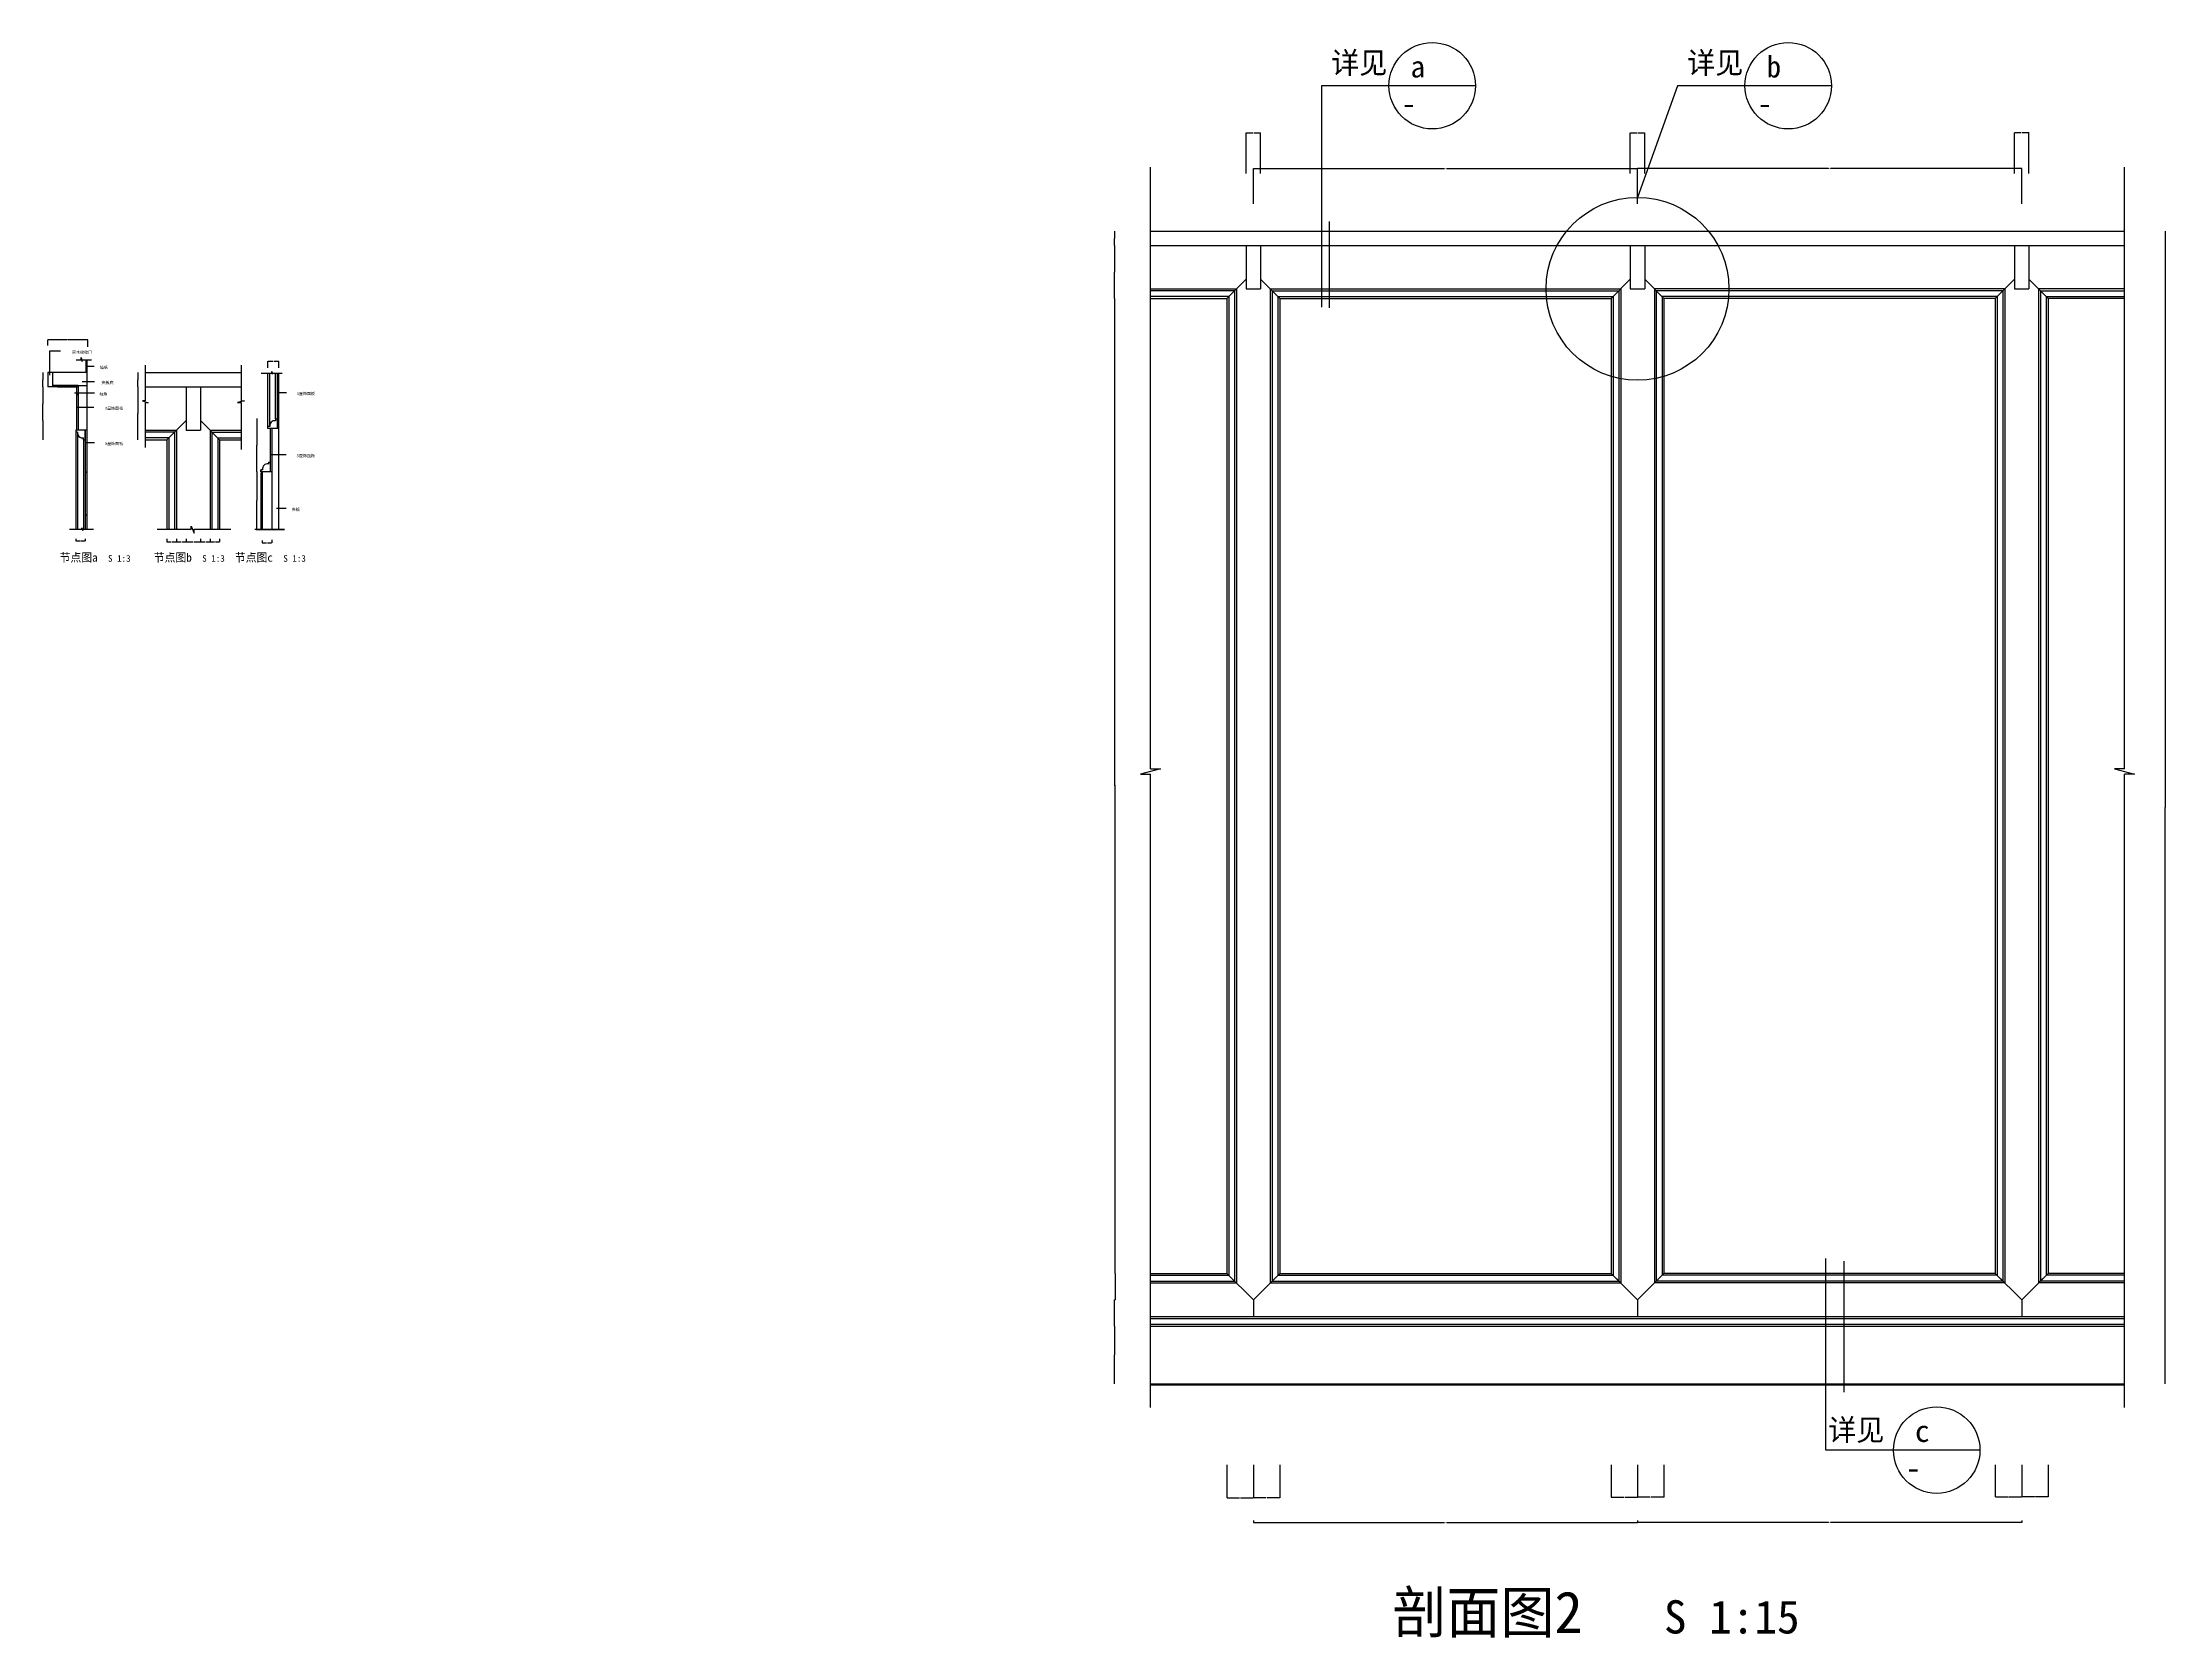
# Model space of a CAD drawing. Header units: metres. Extents: x 53265 to 57686, y 6208 to 9529.
import ezdxf

# ---------------------------------------------------------------- set-up
doc = ezdxf.new("R2010")
doc.units = ezdxf.units.M
for name, color, linetype in [('1虚线', 150, 'Continuous'), ('20', 1, 'Continuous'), ('7标住', 1, 'Continuous'), ('8文字', 7, 'Continuous')]:
    doc.layers.add(name, color=color, linetype=linetype)
doc.dimstyles.get("Standard").update_dxf_attribs({"dimtxt": 2.5, "dimasz": 2.5, "dimexe": 1.25, "dimexo": 0.625, "dimtad": 1, "dimcen": 2.5, "dimazin": 3, "dimtfac": 1, "dimtmove": 0, "dimatfit": 3})

# ---------------------------------------------------------------- blocks, each defined once
blk = doc.blocks.new('_CLOSEDFILLED')
at = {"color": 0, "linetype": 'BYBLOCK'}
blk.add_solid([(-1, 0), (0, 0), (-1, 0)], dxfattribs=at)
blk = doc.blocks.new('*D1')
for p, q in [((53524.09, 8495.21), (53524.09, 8489.06)), ((53524.34, 8489.06), (53533.09, 8489.06)), ((53535.09, 8489.06), (53543.84, 8489.06)), ((53544.09, 8495.21), (53544.09, 8489.06))]:
    blk.add_line(p, q)
at = {"layer": 'Defpoints'}
for p in [(53524.09, 8495.21), (53524.09, 8489.06), (53544.09, 8495.21)]:
    blk.add_point(p, dxfattribs=at)
at = {"layer": '7标住', "xscale": 0.25, "yscale": 0.25, "rotation": 180}
blk.add_blockref('_CLOSEDFILLED', (53524.09, 8489.06), dxfattribs=at)
at = {"layer": '7标住', "xscale": 0.25, "yscale": 0.25}
blk.add_blockref('_CLOSEDFILLED', (53544.09, 8489.06), dxfattribs=at)
at = {"layer": '7标住', "insert": (53534.09, 8489.06), "char_height": 1, "attachment_point": 5}
blk.add_mtext('20', dxfattribs=at)
blk = doc.blocks.new('*D2')
for p, q in [((53544.09, 8495.21), (53544.09, 8489.06)), ((53544.34, 8489.06), (53553.09, 8489.06)), ((53555.09, 8489.06), (53563.84, 8489.06)), ((53564.09, 8495.21), (53564.09, 8489.06))]:
    blk.add_line(p, q)
at = {"layer": 'Defpoints'}
for p in [(53544.09, 8495.21), (53544.09, 8489.06), (53564.09, 8495.21)]:
    blk.add_point(p, dxfattribs=at)
at = {"layer": '7标住', "xscale": 0.25, "yscale": 0.25, "rotation": 180}
blk.add_blockref('_CLOSEDFILLED', (53544.09, 8489.06), dxfattribs=at)
at = {"layer": '7标住', "xscale": 0.25, "yscale": 0.25}
blk.add_blockref('_CLOSEDFILLED', (53564.09, 8489.06), dxfattribs=at)
at = {"layer": '7标住', "insert": (53554.09, 8489.06), "char_height": 1, "attachment_point": 5}
blk.add_mtext('20', dxfattribs=at)
blk = doc.blocks.new('*D3')
for p, q in [((53564.09, 8495.21), (53564.09, 8489.06)), ((53564.34, 8489.06), (53578.09, 8489.06)), ((53580.09, 8489.06), (53593.84, 8489.06)), ((53594.09, 8495.21), (53594.09, 8489.06))]:
    blk.add_line(p, q)
at = {"layer": 'Defpoints'}
for p in [(53564.09, 8495.21), (53564.09, 8489.06), (53594.09, 8495.21)]:
    blk.add_point(p, dxfattribs=at)
at = {"layer": '7标住', "xscale": 0.25, "yscale": 0.25, "rotation": 180}
blk.add_blockref('_CLOSEDFILLED', (53564.09, 8489.06), dxfattribs=at)
at = {"layer": '7标住', "xscale": 0.25, "yscale": 0.25}
blk.add_blockref('_CLOSEDFILLED', (53594.09, 8489.06), dxfattribs=at)
at = {"layer": '7标住', "insert": (53579.09, 8489.06), "char_height": 1, "attachment_point": 5}
blk.add_mtext('30', dxfattribs=at)
blk = doc.blocks.new('*D4')
for p, q in [((53594.09, 8495.21), (53594.09, 8489.06)), ((53594.34, 8489.06), (53603.09, 8489.06)), ((53605.09, 8489.06), (53613.84, 8489.06)), ((53614.09, 8495.21), (53614.09, 8489.06))]:
    blk.add_line(p, q)
at = {"layer": 'Defpoints'}
for p in [(53594.09, 8495.21), (53594.09, 8489.06), (53614.09, 8495.21)]:
    blk.add_point(p, dxfattribs=at)
at = {"layer": '7标住', "xscale": 0.25, "yscale": 0.25, "rotation": 180}
blk.add_blockref('_CLOSEDFILLED', (53594.09, 8489.06), dxfattribs=at)
at = {"layer": '7标住', "xscale": 0.25, "yscale": 0.25}
blk.add_blockref('_CLOSEDFILLED', (53614.09, 8489.06), dxfattribs=at)
at = {"layer": '7标住', "insert": (53604.09, 8489.06), "char_height": 1, "attachment_point": 5}
blk.add_mtext('20', dxfattribs=at)
blk = doc.blocks.new('*D5')
for p, q in [((53614.09, 8495.21), (53614.09, 8489.06)), ((53614.34, 8489.06), (53623.09, 8489.06)), ((53625.09, 8489.06), (53633.84, 8489.06)), ((53634.09, 8495.21), (53634.09, 8489.06))]:
    blk.add_line(p, q)
at = {"layer": 'Defpoints'}
for p in [(53614.09, 8495.21), (53614.09, 8489.06), (53634.09, 8495.21)]:
    blk.add_point(p, dxfattribs=at)
at = {"layer": '7标住', "xscale": 0.25, "yscale": 0.25, "rotation": 180}
blk.add_blockref('_CLOSEDFILLED', (53614.09, 8489.06), dxfattribs=at)
at = {"layer": '7标住', "xscale": 0.25, "yscale": 0.25}
blk.add_blockref('_CLOSEDFILLED', (53634.09, 8489.06), dxfattribs=at)
at = {"layer": '7标住', "insert": (53624.09, 8489.06), "char_height": 1, "attachment_point": 5}
blk.add_mtext('20', dxfattribs=at)
blk = doc.blocks.new('*D6')
for p, q in [((53463.39, 8811.57), (53463.39, 8756.57)), ((53463.14, 8756.57), (53462.89, 8756.57)), ((53463.39, 8701.57), (53463.39, 8756.57)), ((53463.39, 8756.57), (53463.39, 8756.57)), ((53463.64, 8756.57), (53463.89, 8756.57))]:
    blk.add_line(p, q)
at = {"layer": 'Defpoints'}
for p in [(53463.39, 8811.57), (53463.39, 8756.57), (53463.39, 8701.57)]:
    blk.add_point(p, dxfattribs=at)
at = {"layer": '7标住', "xscale": 0.25, "yscale": 0.25}
blk.add_blockref('_CLOSEDFILLED', (53463.39, 8756.57), dxfattribs=at)
at = {"layer": '7标住', "xscale": 0.25, "yscale": 0.25, "rotation": 180}
blk.add_blockref('_CLOSEDFILLED', (53463.39, 8756.57), dxfattribs=at)
at = {"layer": '7标住', "insert": (53463.39, 8757.695), "char_height": 1, "attachment_point": 5}
blk.add_mtext('110', dxfattribs=at)
blk = doc.blocks.new('*D7')
for p, q in [((53463.14, 8826.57), (53462.89, 8826.57)), ((53463.39, 8841.57), (53463.39, 8826.57)), ((53463.39, 8811.57), (53463.39, 8826.57)), ((53463.39, 8826.57), (53463.39, 8826.57)), ((53463.64, 8826.57), (53463.89, 8826.57))]:
    blk.add_line(p, q)
at = {"layer": 'Defpoints'}
for p in [(53463.39, 8841.57), (53463.39, 8826.57), (53463.39, 8811.57)]:
    blk.add_point(p, dxfattribs=at)
at = {"layer": '7标住', "xscale": 0.25, "yscale": 0.25}
blk.add_blockref('_CLOSEDFILLED', (53463.39, 8826.57), dxfattribs=at)
at = {"layer": '7标住', "xscale": 0.25, "yscale": 0.25, "rotation": 180}
blk.add_blockref('_CLOSEDFILLED', (53463.39, 8826.57), dxfattribs=at)
at = {"layer": '7标住', "insert": (53463.39, 8827.695), "char_height": 1, "attachment_point": 5}
blk.add_mtext('30', dxfattribs=at)
blk = doc.blocks.new('*D8')
for p, q in [((53316.83, 8910.07), (53276.08, 8910.07)), ((53276.33, 8898.13), (53276.33, 8910.07)), ((53359.58, 8910.07), (53318.83, 8910.07)), ((53359.33, 8895.47), (53359.33, 8910.07))]:
    blk.add_line(p, q)
at = {"layer": 'Defpoints'}
for p in [(53276.33, 8898.13), (53359.33, 8910.07), (53359.33, 8895.47)]:
    blk.add_point(p, dxfattribs=at)
at = {"layer": '7标住', "xscale": 0.25, "yscale": 0.25}
blk.add_blockref('_CLOSEDFILLED', (53276.33, 8910.07), dxfattribs=at)
at = {"layer": '7标住', "xscale": 0.25, "yscale": 0.25, "rotation": 180}
blk.add_blockref('_CLOSEDFILLED', (53359.33, 8910.07), dxfattribs=at)
at = {"layer": '7标住', "insert": (53317.83, 8910.07), "char_height": 1, "attachment_point": 5}
blk.add_mtext('83', dxfattribs=at)
blk = doc.blocks.new('*D9')
for p, q in [((57685.61, 9135.91), (57685.61, 7935.91)), ((57685.36, 7935.91), (57685.11, 7935.91)), ((57685.61, 6735.91), (57685.61, 7935.91)), ((57685.61, 7935.91), (57685.61, 7935.91)), ((57685.86, 7935.91), (57686.11, 7935.91))]:
    blk.add_line(p, q)
at = {"layer": 'Defpoints'}
for p in [(57685.61, 9135.91), (57685.61, 7935.91), (57685.61, 6735.91)]:
    blk.add_point(p, dxfattribs=at)
at = {"layer": '7标住', "xscale": 0.25, "yscale": 0.25}
blk.add_blockref('_CLOSEDFILLED', (57685.61, 7935.91), dxfattribs=at)
at = {"layer": '7标住', "xscale": 0.25, "yscale": 0.25, "rotation": 180}
blk.add_blockref('_CLOSEDFILLED', (57685.61, 7935.91), dxfattribs=at)
at = {"layer": '7标住', "insert": (57685.61, 7937.035), "char_height": 1, "attachment_point": 5}
blk.add_mtext('0', dxfattribs=at)
blk = doc.blocks.new('*D10')
for p, q in [((55497.47, 6855.91), (55497.47, 6795.91)), ((55497.22, 6795.91), (55496.97, 6795.91)), ((55497.47, 6735.91), (55497.47, 6795.91)), ((55497.47, 6795.91), (55497.47, 6795.91)), ((55497.72, 6795.91), (55497.97, 6795.91))]:
    blk.add_line(p, q)
at = {"layer": 'Defpoints'}
for p in [(55497.47, 6855.91), (55497.47, 6795.91), (55497.47, 6735.91)]:
    blk.add_point(p, dxfattribs=at)
at = {"layer": '7标住', "xscale": 0.25, "yscale": 0.25}
blk.add_blockref('_CLOSEDFILLED', (55497.47, 6795.91), dxfattribs=at)
at = {"layer": '7标住', "xscale": 0.25, "yscale": 0.25, "rotation": 180}
blk.add_blockref('_CLOSEDFILLED', (55497.47, 6795.91), dxfattribs=at)
at = {"layer": '7标住', "insert": (55497.47, 6797.035), "char_height": 1, "attachment_point": 5}
blk.add_mtext('0', dxfattribs=at)
blk = doc.blocks.new('*D11')
for p, q in [((55498.98, 6965.91), (55498.98, 6910.91)), ((55497.47, 6855.91), (55497.47, 6910.91)), ((55497.72, 6910.91), (55498.73, 6910.91))]:
    blk.add_line(p, q)
at = {"layer": 'Defpoints'}
for p in [(55498.98, 6965.91), (55497.47, 6910.91), (55497.47, 6855.91)]:
    blk.add_point(p, dxfattribs=at)
at = {"layer": '7标住', "xscale": 0.25, "yscale": 0.25, "rotation": 180}
blk.add_blockref('_CLOSEDFILLED', (55497.47, 6910.91), dxfattribs=at)
at = {"layer": '7标住', "xscale": 0.25, "yscale": 0.25}
blk.add_blockref('_CLOSEDFILLED', (55498.98, 6910.91), dxfattribs=at)
at = {"layer": '7标住', "insert": (55498.225, 6912.035), "char_height": 1, "attachment_point": 5}
blk.add_mtext('110', dxfattribs=at)
blk = doc.blocks.new('*D12')
for p, q in [((55497.47, 8995.91), (55497.47, 7980.91)), ((55499.23, 7980.91), (55497.22, 7980.91)), ((55498.98, 6965.91), (55498.98, 7980.91))]:
    blk.add_line(p, q)
at = {"layer": 'Defpoints'}
for p in [(55497.47, 8995.91), (55498.98, 7980.91), (55498.98, 6965.91)]:
    blk.add_point(p, dxfattribs=at)
at = {"layer": '7标住', "xscale": 0.25, "yscale": 0.25}
blk.add_blockref('_CLOSEDFILLED', (55497.47, 7980.91), dxfattribs=at)
at = {"layer": '7标住', "xscale": 0.25, "yscale": 0.25, "rotation": 180}
blk.add_blockref('_CLOSEDFILLED', (55498.98, 7980.91), dxfattribs=at)
at = {"layer": '7标住', "insert": (55498.225, 7979.785), "char_height": 1, "attachment_point": 5}
blk.add_mtext('1,51', dxfattribs=at)
blk = doc.blocks.new('*D13')
for p, q in [((55497.47, 9105.91), (55497.47, 9050.91)), ((55497.22, 9050.91), (55496.97, 9050.91)), ((55497.47, 8995.91), (55497.47, 9050.91)), ((55497.47, 9050.91), (55497.47, 9050.91)), ((55497.72, 9050.91), (55497.97, 9050.91))]:
    blk.add_line(p, q)
at = {"layer": 'Defpoints'}
for p in [(55497.47, 9105.91), (55497.47, 9050.91), (55497.47, 8995.91)]:
    blk.add_point(p, dxfattribs=at)
at = {"layer": '7标住', "xscale": 0.25, "yscale": 0.25}
blk.add_blockref('_CLOSEDFILLED', (55497.47, 9050.91), dxfattribs=at)
at = {"layer": '7标住', "xscale": 0.25, "yscale": 0.25, "rotation": 180}
blk.add_blockref('_CLOSEDFILLED', (55497.47, 9050.91), dxfattribs=at)
at = {"layer": '7标住', "insert": (55497.47, 9052.035), "char_height": 1, "attachment_point": 5}
blk.add_mtext('0', dxfattribs=at)
blk = doc.blocks.new('*D14')
for p, q in [((55497.22, 9120.91), (55496.97, 9120.91)), ((55497.47, 9135.91), (55497.47, 9120.91)), ((55497.47, 9105.91), (55497.47, 9120.91)), ((55497.47, 9120.91), (55497.47, 9120.91)), ((55497.72, 9120.91), (55497.97, 9120.91))]:
    blk.add_line(p, q)
at = {"layer": 'Defpoints'}
for p in [(55497.47, 9135.91), (55497.47, 9120.91), (55497.47, 9105.91)]:
    blk.add_point(p, dxfattribs=at)
at = {"layer": '7标住', "xscale": 0.25, "yscale": 0.25}
blk.add_blockref('_CLOSEDFILLED', (55497.47, 9120.91), dxfattribs=at)
at = {"layer": '7标住', "xscale": 0.25, "yscale": 0.25, "rotation": 180}
blk.add_blockref('_CLOSEDFILLED', (55497.47, 9120.91), dxfattribs=at)
at = {"layer": '7标住', "insert": (55497.47, 9122.035), "char_height": 1, "attachment_point": 5}
blk.add_mtext('0', dxfattribs=at)
blk = doc.blocks.new('*D15')
for p, q in [((56984.61, 9266.32), (56586.36, 9266.32)), ((56586.61, 9192.81), (56586.61, 9266.32)), ((57386.86, 9266.32), (56988.61, 9266.32)), ((57386.61, 9192.81), (57386.61, 9266.32))]:
    blk.add_line(p, q)
at = {"layer": 'Defpoints'}
for p in [(57386.61, 9266.32), (56586.61, 9192.81), (57386.61, 9192.81)]:
    blk.add_point(p, dxfattribs=at)
at = {"layer": '7标住', "xscale": 0.25, "yscale": 0.25}
blk.add_blockref('_CLOSEDFILLED', (56586.61, 9266.32), dxfattribs=at)
at = {"layer": '7标住', "xscale": 0.25, "yscale": 0.25, "rotation": 180}
blk.add_blockref('_CLOSEDFILLED', (57386.61, 9266.32), dxfattribs=at)
at = {"layer": '7标住', "insert": (56986.61, 9266.32), "char_height": 1, "attachment_point": 5}
blk.add_mtext('现场尺寸', dxfattribs=at)
blk = doc.blocks.new('*D16')
for p, q in [((53334.33, 8495.21), (53334.33, 8491.39)), ((53334.58, 8491.39), (53343.33, 8491.39)), ((53345.33, 8491.39), (53354.08, 8491.39)), ((53354.33, 8495.21), (53354.33, 8491.39))]:
    blk.add_line(p, q)
at = {"layer": 'Defpoints'}
for p in [(53334.33, 8495.21), (53334.33, 8491.39), (53354.33, 8495.21)]:
    blk.add_point(p, dxfattribs=at)
at = {"layer": '7标住', "xscale": 0.25, "yscale": 0.25, "rotation": 180}
blk.add_blockref('_CLOSEDFILLED', (53334.33, 8491.39), dxfattribs=at)
at = {"layer": '7标住', "xscale": 0.25, "yscale": 0.25}
blk.add_blockref('_CLOSEDFILLED', (53354.33, 8491.39), dxfattribs=at)
at = {"layer": '7标住', "insert": (53344.33, 8491.39), "char_height": 1, "attachment_point": 5}
blk.add_mtext('20', dxfattribs=at)
blk = doc.blocks.new('*D17')
for p, q in [((53265.82, 8826.57), (53265.57, 8826.57)), ((53266.07, 8841.57), (53266.07, 8826.57)), ((53266.07, 8811.57), (53266.07, 8826.57)), ((53266.07, 8826.57), (53266.07, 8826.57)), ((53266.32, 8826.57), (53266.57, 8826.57))]:
    blk.add_line(p, q)
at = {"layer": 'Defpoints'}
for p in [(53266.07, 8841.57), (53266.07, 8826.57), (53266.07, 8811.57)]:
    blk.add_point(p, dxfattribs=at)
at = {"layer": '7标住', "xscale": 0.25, "yscale": 0.25}
blk.add_blockref('_CLOSEDFILLED', (53266.07, 8826.57), dxfattribs=at)
at = {"layer": '7标住', "xscale": 0.25, "yscale": 0.25, "rotation": 180}
blk.add_blockref('_CLOSEDFILLED', (53266.07, 8826.57), dxfattribs=at)
at = {"layer": '7标住', "insert": (53266.07, 8827.695), "char_height": 1, "attachment_point": 5}
blk.add_mtext('30', dxfattribs=at)
blk = doc.blocks.new('*D18')
for p, q in [((53266.07, 8811.57), (53266.07, 8776.53)), ((53265.41, 8776.53), (53265.16, 8776.53)), ((53265.66, 8741.48), (53265.66, 8776.53)), ((53266.07, 8776.53), (53265.66, 8776.53)), ((53266.32, 8776.53), (53266.57, 8776.53))]:
    blk.add_line(p, q)
at = {"layer": 'Defpoints'}
for p in [(53266.07, 8811.57), (53266.07, 8776.53), (53265.66, 8741.48)]:
    blk.add_point(p, dxfattribs=at)
at = {"layer": '7标住', "xscale": 0.25, "yscale": 0.25, "rotation": 180}
blk.add_blockref('_CLOSEDFILLED', (53265.66, 8776.53), dxfattribs=at)
at = {"layer": '7标住', "xscale": 0.25, "yscale": 0.25}
blk.add_blockref('_CLOSEDFILLED', (53266.07, 8776.53), dxfattribs=at)
at = {"layer": '7标住', "insert": (53265.865, 8775.405), "char_height": 1, "attachment_point": 5}
blk.add_mtext('70', dxfattribs=at)
blk = doc.blocks.new('*D19')
for p, q in [((53265.41, 8711.57), (53265.16, 8711.57)), ((53265.66, 8721.57), (53265.66, 8711.57)), ((53265.66, 8711.57), (53266.34, 8711.57)), ((53266.34, 8701.57), (53266.34, 8711.57)), ((53266.59, 8711.57), (53266.84, 8711.57))]:
    blk.add_line(p, q)
at = {"layer": 'Defpoints'}
for p in [(53265.66, 8721.57), (53265.66, 8711.57), (53266.34, 8701.57)]:
    blk.add_point(p, dxfattribs=at)
at = {"layer": '7标住', "xscale": 0.25, "yscale": 0.25}
blk.add_blockref('_CLOSEDFILLED', (53265.66, 8711.57), dxfattribs=at)
at = {"layer": '7标住', "xscale": 0.25, "yscale": 0.25, "rotation": 180}
blk.add_blockref('_CLOSEDFILLED', (53266.34, 8711.57), dxfattribs=at)
at = {"layer": '7标住', "insert": (53266, 8712.695), "char_height": 1, "attachment_point": 5}
blk.add_mtext('20', dxfattribs=at)
blk = doc.blocks.new('*D20')
for p, q in [((56984.61, 6446.91), (56586.36, 6446.91)), ((56586.61, 6451.43), (56586.61, 6446.91)), ((57386.86, 6446.91), (56988.61, 6446.91)), ((57386.61, 6451.43), (57386.61, 6446.91))]:
    blk.add_line(p, q)
at = {"layer": 'Defpoints'}
for p in [(56586.61, 6451.43), (57386.61, 6451.43), (57386.61, 6446.91)]:
    blk.add_point(p, dxfattribs=at)
at = {"layer": '7标住', "xscale": 0.25, "yscale": 0.25}
blk.add_blockref('_CLOSEDFILLED', (56586.61, 6446.91), dxfattribs=at)
at = {"layer": '7标住', "xscale": 0.25, "yscale": 0.25, "rotation": 180}
blk.add_blockref('_CLOSEDFILLED', (57386.61, 6446.91), dxfattribs=at)
at = {"layer": '7标住', "insert": (56986.61, 6446.91), "char_height": 1, "attachment_point": 5}
blk.add_mtext('现场尺寸', dxfattribs=at)
blk = doc.blocks.new('*D21')
for p, q in [((57386.61, 6567.31), (57386.61, 6500.83)), ((57441.61, 6567.31), (57441.61, 6500.83)), ((57413.11, 6500.83), (57386.36, 6500.83)), ((57441.86, 6500.83), (57415.11, 6500.83))]:
    blk.add_line(p, q)
at = {"layer": 'Defpoints'}
for p in [(57386.61, 6567.31), (57441.61, 6567.31), (57441.61, 6500.83)]:
    blk.add_point(p, dxfattribs=at)
at = {"layer": '7标住', "xscale": 0.25, "yscale": 0.25}
blk.add_blockref('_CLOSEDFILLED', (57386.61, 6500.83), dxfattribs=at)
at = {"layer": '7标住', "xscale": 0.25, "yscale": 0.25, "rotation": 180}
blk.add_blockref('_CLOSEDFILLED', (57441.61, 6500.83), dxfattribs=at)
at = {"layer": '7标住', "insert": (57414.11, 6500.83), "char_height": 1, "attachment_point": 5}
blk.add_mtext('55', dxfattribs=at)
blk = doc.blocks.new('*D22')
for p, q in [((57331.61, 6567.31), (57331.61, 6500.83)), ((57386.61, 6567.31), (57386.61, 6500.83)), ((57331.86, 6500.83), (57358.11, 6500.83)), ((57360.11, 6500.83), (57386.36, 6500.83))]:
    blk.add_line(p, q)
at = {"layer": 'Defpoints'}
for p in [(57331.61, 6567.31), (57386.61, 6567.31), (57331.61, 6500.83)]:
    blk.add_point(p, dxfattribs=at)
at = {"layer": '7标住', "xscale": 0.25, "yscale": 0.25, "rotation": 180}
blk.add_blockref('_CLOSEDFILLED', (57331.61, 6500.83), dxfattribs=at)
at = {"layer": '7标住', "xscale": 0.25, "yscale": 0.25}
blk.add_blockref('_CLOSEDFILLED', (57386.61, 6500.83), dxfattribs=at)
at = {"layer": '7标住', "insert": (57359.11, 6500.83), "char_height": 1, "attachment_point": 5}
blk.add_mtext('55', dxfattribs=at)
blk = doc.blocks.new('*D23')
for p, q in [((56531.61, 6567.31), (56531.61, 6500.01)), ((56586.61, 6567.31), (56586.61, 6500.01)), ((56531.86, 6500.01), (56558.11, 6500.01)), ((56560.11, 6500.01), (56586.36, 6500.01))]:
    blk.add_line(p, q)
at = {"layer": 'Defpoints'}
for p in [(56531.61, 6567.31), (56586.61, 6567.31), (56531.61, 6500.01)]:
    blk.add_point(p, dxfattribs=at)
at = {"layer": '7标住', "xscale": 0.25, "yscale": 0.25, "rotation": 180}
blk.add_blockref('_CLOSEDFILLED', (56531.61, 6500.01), dxfattribs=at)
at = {"layer": '7标住', "xscale": 0.25, "yscale": 0.25}
blk.add_blockref('_CLOSEDFILLED', (56586.61, 6500.01), dxfattribs=at)
at = {"layer": '7标住', "insert": (56559.11, 6500.01), "char_height": 1, "attachment_point": 5}
blk.add_mtext('55', dxfattribs=at)
blk = doc.blocks.new('*D24')
for p, q in [((56586.61, 6567.31), (56586.61, 6500.01)), ((56641.61, 6567.31), (56641.61, 6500.01)), ((56613.11, 6500.01), (56586.36, 6500.01)), ((56641.86, 6500.01), (56615.11, 6500.01))]:
    blk.add_line(p, q)
at = {"layer": 'Defpoints'}
for p in [(56586.61, 6567.31), (56641.61, 6567.31), (56641.61, 6500.01)]:
    blk.add_point(p, dxfattribs=at)
at = {"layer": '7标住', "xscale": 0.25, "yscale": 0.25}
blk.add_blockref('_CLOSEDFILLED', (56586.61, 6500.01), dxfattribs=at)
at = {"layer": '7标住', "xscale": 0.25, "yscale": 0.25, "rotation": 180}
blk.add_blockref('_CLOSEDFILLED', (56641.61, 6500.01), dxfattribs=at)
at = {"layer": '7标住', "insert": (56614.11, 6500.01), "char_height": 1, "attachment_point": 5}
blk.add_mtext('55', dxfattribs=at)
blk = doc.blocks.new('*D25')
for p, q in [((57385.61, 9340.64), (57371.36, 9340.64)), ((57371.61, 9255.83), (57371.61, 9340.64)), ((57401.86, 9340.64), (57387.61, 9340.64)), ((57401.61, 9255.83), (57401.61, 9340.64))]:
    blk.add_line(p, q)
at = {"layer": 'Defpoints'}
for p in [(57401.61, 9340.64), (57371.61, 9255.83), (57401.61, 9255.83)]:
    blk.add_point(p, dxfattribs=at)
at = {"layer": '7标住', "xscale": 0.25, "yscale": 0.25}
blk.add_blockref('_CLOSEDFILLED', (57371.61, 9340.64), dxfattribs=at)
at = {"layer": '7标住', "xscale": 0.25, "yscale": 0.25, "rotation": 180}
blk.add_blockref('_CLOSEDFILLED', (57401.61, 9340.64), dxfattribs=at)
at = {"layer": '7标住', "insert": (57386.61, 9340.64), "char_height": 1, "attachment_point": 5}
blk.add_mtext('30', dxfattribs=at)
blk = doc.blocks.new('*D26')
for p, q in [((56571.61, 9255.83), (56571.61, 9340.64)), ((56571.86, 9340.64), (56585.61, 9340.64)), ((56587.61, 9340.64), (56601.36, 9340.64)), ((56601.61, 9255.83), (56601.61, 9340.64))]:
    blk.add_line(p, q)
at = {"layer": 'Defpoints'}
for p in [(56571.61, 9340.64), (56571.61, 9255.83), (56601.61, 9255.83)]:
    blk.add_point(p, dxfattribs=at)
at = {"layer": '7标住', "xscale": 0.25, "yscale": 0.25, "rotation": 180}
blk.add_blockref('_CLOSEDFILLED', (56571.61, 9340.64), dxfattribs=at)
at = {"layer": '7标住', "xscale": 0.25, "yscale": 0.25}
blk.add_blockref('_CLOSEDFILLED', (56601.61, 9340.64), dxfattribs=at)
at = {"layer": '7标住', "insert": (56586.61, 9340.64), "char_height": 1, "attachment_point": 5}
blk.add_mtext('30', dxfattribs=at)
blk = doc.blocks.new('*D27')
for p, q in [((55786.61, 9192.81), (55786.61, 9266.32)), ((55786.86, 9266.32), (56184.61, 9266.32)), ((56188.61, 9266.32), (56586.36, 9266.32)), ((56586.61, 9192.81), (56586.61, 9266.32))]:
    blk.add_line(p, q)
at = {"layer": 'Defpoints'}
for p in [(55786.61, 9266.32), (55786.61, 9192.81), (56586.61, 9192.81)]:
    blk.add_point(p, dxfattribs=at)
at = {"layer": '7标住', "xscale": 0.25, "yscale": 0.25, "rotation": 180}
blk.add_blockref('_CLOSEDFILLED', (55786.61, 9266.32), dxfattribs=at)
at = {"layer": '7标住', "xscale": 0.25, "yscale": 0.25}
blk.add_blockref('_CLOSEDFILLED', (56586.61, 9266.32), dxfattribs=at)
at = {"layer": '7标住', "insert": (56186.61, 9266.32), "char_height": 1, "attachment_point": 5}
blk.add_mtext('现场尺寸', dxfattribs=at)
blk = doc.blocks.new('*D28')
for p, q in [((55771.61, 9255.83), (55771.61, 9340.64)), ((55771.86, 9340.64), (55785.61, 9340.64)), ((55787.61, 9340.64), (55801.36, 9340.64)), ((55801.61, 9255.83), (55801.61, 9340.64))]:
    blk.add_line(p, q)
at = {"layer": 'Defpoints'}
for p in [(55771.61, 9340.64), (55771.61, 9255.83), (55801.61, 9255.83)]:
    blk.add_point(p, dxfattribs=at)
at = {"layer": '7标住', "xscale": 0.25, "yscale": 0.25, "rotation": 180}
blk.add_blockref('_CLOSEDFILLED', (55771.61, 9340.64), dxfattribs=at)
at = {"layer": '7标住', "xscale": 0.25, "yscale": 0.25}
blk.add_blockref('_CLOSEDFILLED', (55801.61, 9340.64), dxfattribs=at)
at = {"layer": '7标住', "insert": (55786.61, 9340.64), "char_height": 1, "attachment_point": 5}
blk.add_mtext('30', dxfattribs=at)
blk = doc.blocks.new('*D29')
for p, q in [((55786.61, 6451.43), (55786.61, 6446.91)), ((55786.86, 6446.91), (56184.61, 6446.91)), ((56188.61, 6446.91), (56586.36, 6446.91)), ((56586.61, 6451.43), (56586.61, 6446.91))]:
    blk.add_line(p, q)
at = {"layer": 'Defpoints'}
for p in [(55786.61, 6451.43), (55786.61, 6446.91), (56586.61, 6451.43)]:
    blk.add_point(p, dxfattribs=at)
at = {"layer": '7标住', "xscale": 0.25, "yscale": 0.25, "rotation": 180}
blk.add_blockref('_CLOSEDFILLED', (55786.61, 6446.91), dxfattribs=at)
at = {"layer": '7标住', "xscale": 0.25, "yscale": 0.25}
blk.add_blockref('_CLOSEDFILLED', (56586.61, 6446.91), dxfattribs=at)
at = {"layer": '7标住', "insert": (56186.61, 6446.91), "char_height": 1, "attachment_point": 5}
blk.add_mtext('现场尺寸', dxfattribs=at)
blk = doc.blocks.new('*D30')
for p, q in [((55731.61, 6567.31), (55731.61, 6498.25)), ((55786.61, 6567.31), (55786.61, 6498.25)), ((55731.86, 6498.25), (55758.11, 6498.25)), ((55760.11, 6498.25), (55786.36, 6498.25))]:
    blk.add_line(p, q)
at = {"layer": 'Defpoints'}
for p in [(55731.61, 6567.31), (55786.61, 6567.31), (55731.61, 6498.25)]:
    blk.add_point(p, dxfattribs=at)
at = {"layer": '7标住', "xscale": 0.25, "yscale": 0.25, "rotation": 180}
blk.add_blockref('_CLOSEDFILLED', (55731.61, 6498.25), dxfattribs=at)
at = {"layer": '7标住', "xscale": 0.25, "yscale": 0.25}
blk.add_blockref('_CLOSEDFILLED', (55786.61, 6498.25), dxfattribs=at)
at = {"layer": '7标住', "insert": (55759.11, 6498.25), "char_height": 1, "attachment_point": 5}
blk.add_mtext('55', dxfattribs=at)
blk = doc.blocks.new('*D31')
for p, q in [((55786.61, 6567.31), (55786.61, 6498.25)), ((55841.61, 6567.31), (55841.61, 6498.25)), ((55813.11, 6498.25), (55786.36, 6498.25)), ((55841.86, 6498.25), (55815.11, 6498.25))]:
    blk.add_line(p, q)
at = {"layer": 'Defpoints'}
for p in [(55786.61, 6567.31), (55841.61, 6567.31), (55841.61, 6498.25)]:
    blk.add_point(p, dxfattribs=at)
at = {"layer": '7标住', "xscale": 0.25, "yscale": 0.25}
blk.add_blockref('_CLOSEDFILLED', (55786.61, 6498.25), dxfattribs=at)
at = {"layer": '7标住', "xscale": 0.25, "yscale": 0.25, "rotation": 180}
blk.add_blockref('_CLOSEDFILLED', (55841.61, 6498.25), dxfattribs=at)
at = {"layer": '7标住', "insert": (55814.11, 6498.25), "char_height": 1, "attachment_point": 5}
blk.add_mtext('55', dxfattribs=at)
blk = doc.blocks.new('*D32')
for p, q in [((53265.41, 8731.48), (53265.16, 8731.48)), ((53265.66, 8741.48), (53265.66, 8731.48)), ((53265.66, 8731.48), (53266.34, 8731.48)), ((53266.34, 8721.48), (53266.34, 8731.48)), ((53266.59, 8731.48), (53266.84, 8731.48))]:
    blk.add_line(p, q)
at = {"layer": 'Defpoints'}
for p in [(53265.66, 8741.48), (53265.66, 8731.48), (53266.34, 8721.48)]:
    blk.add_point(p, dxfattribs=at)
at = {"layer": '7标住', "xscale": 0.25, "yscale": 0.25}
blk.add_blockref('_CLOSEDFILLED', (53265.66, 8731.48), dxfattribs=at)
at = {"layer": '7标住', "xscale": 0.25, "yscale": 0.25, "rotation": 180}
blk.add_blockref('_CLOSEDFILLED', (53266.34, 8731.48), dxfattribs=at)
at = {"layer": '7标住', "insert": (53266, 8732.605), "char_height": 1, "attachment_point": 5}
blk.add_mtext('20', dxfattribs=at)
blk = doc.blocks.new('*D33')
for p, q in [((53722.54, 8492.15), (53722.54, 8487.25)), ((53742.54, 8493.25), (53742.54, 8487.25)), ((53722.79, 8487.25), (53731.54, 8487.25)), ((53733.54, 8487.25), (53742.29, 8487.25))]:
    blk.add_line(p, q)
at = {"layer": 'Defpoints'}
for p in [(53722.54, 8492.15), (53742.54, 8493.25), (53722.54, 8487.25)]:
    blk.add_point(p, dxfattribs=at)
at = {"layer": '7标住', "xscale": 0.25, "yscale": 0.25, "rotation": 180}
blk.add_blockref('_CLOSEDFILLED', (53722.54, 8487.25), dxfattribs=at)
at = {"layer": '7标住', "xscale": 0.25, "yscale": 0.25}
blk.add_blockref('_CLOSEDFILLED', (53742.54, 8487.25), dxfattribs=at)
at = {"layer": '7标住', "insert": (53732.54, 8487.25), "char_height": 1, "attachment_point": 5}
blk.add_mtext('20', dxfattribs=at)
blk = doc.blocks.new('*D34')
for p, q in [((53734.54, 8851.35), (53734.54, 8865.2)), ((53734.79, 8865.2), (53745.04, 8865.2)), ((53747.04, 8865.2), (53757.29, 8865.2)), ((53757.54, 8851.35), (53757.54, 8865.2))]:
    blk.add_line(p, q)
at = {"layer": 'Defpoints'}
for p in [(53734.54, 8865.2), (53734.54, 8851.35), (53757.54, 8851.35)]:
    blk.add_point(p, dxfattribs=at)
at = {"layer": '7标住', "xscale": 0.25, "yscale": 0.25, "rotation": 180}
blk.add_blockref('_CLOSEDFILLED', (53734.54, 8865.2), dxfattribs=at)
at = {"layer": '7标住', "xscale": 0.25, "yscale": 0.25}
blk.add_blockref('_CLOSEDFILLED', (53757.54, 8865.2), dxfattribs=at)
at = {"layer": '7标住', "insert": (53746.04, 8865.2), "char_height": 1, "attachment_point": 5}
blk.add_mtext('23', dxfattribs=at)
blk = doc.blocks.new('*D35')
for p, q in [((53711.41, 8635.2), (53711.41, 8575.2)), ((53711.16, 8575.2), (53710.91, 8575.2)), ((53711.41, 8515.2), (53711.41, 8575.2)), ((53711.41, 8575.2), (53711.41, 8575.2)), ((53711.66, 8575.2), (53711.91, 8575.2))]:
    blk.add_line(p, q)
at = {"layer": 'Defpoints'}
for p in [(53711.41, 8635.2), (53711.41, 8575.2), (53711.41, 8515.2)]:
    blk.add_point(p, dxfattribs=at)
at = {"layer": '7标住', "xscale": 0.25, "yscale": 0.25}
blk.add_blockref('_CLOSEDFILLED', (53711.41, 8575.2), dxfattribs=at)
at = {"layer": '7标住', "xscale": 0.25, "yscale": 0.25, "rotation": 180}
blk.add_blockref('_CLOSEDFILLED', (53711.41, 8575.2), dxfattribs=at)
at = {"layer": '7标住', "insert": (53711.41, 8576.325), "char_height": 1, "attachment_point": 5}
blk.add_mtext('120', dxfattribs=at)
blk = doc.blocks.new('*D36')
for p, q in [((53711.41, 8745.62), (53711.41, 8690.41)), ((53711.16, 8690.41), (53710.91, 8690.41)), ((53711.41, 8635.2), (53711.41, 8690.41)), ((53711.41, 8690.41), (53711.41, 8690.41)), ((53711.66, 8690.41), (53711.91, 8690.41))]:
    blk.add_line(p, q)
at = {"layer": 'Defpoints'}
for p in [(53711.41, 8745.62), (53711.41, 8690.41), (53711.41, 8635.2)]:
    blk.add_point(p, dxfattribs=at)
at = {"layer": '7标住', "xscale": 0.25, "yscale": 0.25}
blk.add_blockref('_CLOSEDFILLED', (53711.41, 8690.41), dxfattribs=at)
at = {"layer": '7标住', "xscale": 0.25, "yscale": 0.25, "rotation": 180}
blk.add_blockref('_CLOSEDFILLED', (53711.41, 8690.41), dxfattribs=at)
at = {"layer": '7标住', "insert": (53711.41, 8691.535), "char_height": 1, "attachment_point": 5}
blk.add_mtext('110', dxfattribs=at)

msp = doc.modelspace()

# ---------------------------------------------------------------- hatches: boundary and pattern name
h = msp.add_hatch()
h.set_pattern_fill('ANSI31', scale=20)
h.paths.add_polyline_path([(53286.33, 8814.57), (53286.33, 8811.57), (53339.33, 8811.57), (53339.33, 8814.57)])
h.paths.add_polyline_path([(53336.33, 8741.57), (53336.33, 8721.57), (53339.33, 8721.57), (53339.33, 8811.57), (53336.33, 8811.57)])
h = msp.add_hatch()
h.set_pattern_fill('ANSI31', scale=20)
h.paths.add_polyline_path([(53757.54, 8840.52), (53754.54, 8840.52), (53754.54, 8725.2), (53757.54, 8725.2)])
h = msp.add_hatch()
h.set_pattern_fill('DOTS', scale=20)
h.paths.add_polyline_path([(53334.33, 8721.57), (53334.33, 8717.57), (53338.33, 8717.57, 0.54), (53350.33, 8705.57), (53350.33, 8701.57), (53354.33, 8701.57), (53354.33, 8721.57)])
h = msp.add_hatch()
h.set_pattern_fill('ANSI31', scale=20)
h.paths.add_polyline_path([(53357.33, 8721.57), (53354.33, 8721.57), (53354.33, 8515.21), (53357.33, 8515.21)])
h = msp.add_hatch()
h.set_pattern_fill('DOTS', scale=20)
h.paths.add_polyline_path([(53734.54, 8725.2), (53734.54, 8729.2), (53738.54, 8729.2, -0.54), (53750.54, 8741.2), (53750.54, 8745.2), (53754.54, 8745.2), (53754.54, 8725.2)])
h = msp.add_hatch()
h.set_pattern_fill('DOTS', scale=20)
h.paths.add_polyline_path([(53719.54, 8635.2), (53719.54, 8639.2), (53723.54, 8639.2, -0.54), (53735.54, 8651.2), (53735.54, 8655.2), (53739.54, 8655.2), (53739.54, 8635.2)])
h = msp.add_hatch()
h.set_pattern_fill('ANSI31', scale=20)
h.paths.add_polyline_path([(53719.54, 8515.2), (53722.54, 8515.2), (53722.54, 8632.2), (53719.54, 8632.2)])

# ---------------------------------------------------------------- linework, layer by layer
for p, q in [((55572.55, 8016.7), (55572.55, 9269.35)), ((57600.68, 8016.7), (57600.68, 9269.35)), ((55572.55, 9135.91), (57600.68, 9135.91)), ((55572.55, 9105.91), (57600.68, 9105.91)), ((55771.61, 9105.91), (55771.61, 9015.91)), ((55801.61, 9105.91), (55801.61, 9015.91)), ((56571.61, 9105.91), (56571.61, 9015.91)), ((56601.61, 9105.91), (56601.61, 9015.91)), ((57371.61, 9105.91), (57371.61, 9015.91)), ((57401.61, 9105.91), (57401.61, 9015.91)), ((55731.61, 8995.91), (55771.61, 9035.91)), ((55841.61, 8995.91), (55801.61, 9035.91)), ((56531.61, 8995.91), (56571.61, 9035.91)), ((56641.61, 8995.91), (56601.61, 9035.91)), ((57331.61, 8995.91), (57371.61, 9035.91)), ((57441.61, 8995.91), (57401.61, 9035.91)), ((55572.55, 9015.91), (55751.61, 9015.91)), ((55747.61, 9011.91), (55572.55, 9011.91)), ((55735.61, 8999.91), (55572.55, 8999.91)), ((55572.55, 8995.91), (55731.61, 8995.91)), ((55731.61, 8995.91), (55731.61, 7976.5)), ((55735.61, 8999.91), (55735.61, 7976.5)), ((55747.61, 9011.91), (55747.61, 7976.5)), ((55751.61, 9015.91), (55751.61, 7976.5)), ((55771.61, 9015.91), (55801.61, 9015.91)), ((55821.61, 9015.91), (55821.61, 7976.5)), ((55821.61, 9015.91), (56551.61, 9015.91)), ((55825.61, 9011.91), (55825.61, 7976.5)), ((55825.61, 9011.91), (56547.61, 9011.91)), ((55837.61, 8999.91), (55837.61, 7976.5)), ((55837.61, 8999.91), (56535.61, 8999.91)), ((55841.61, 8995.91), (55841.61, 7976.5)), ((55841.61, 8995.91), (56531.61, 8995.91)), ((56531.61, 8995.91), (56531.61, 7976.5)), ((56535.61, 8999.91), (56535.61, 7976.5)), ((56547.61, 9011.91), (56547.61, 7976.5)), ((56551.61, 9015.91), (56551.61, 7976.5)), ((56571.61, 9015.91), (56601.61, 9015.91)), ((57351.61, 9015.91), (56621.61, 9015.91)), ((56621.61, 9015.91), (56621.61, 7976.5)), ((57347.61, 9011.91), (56625.61, 9011.91)), ((56625.61, 9011.91), (56625.61, 7976.5)), ((57335.61, 8999.91), (56637.61, 8999.91)), ((56637.61, 8999.91), (56637.61, 7976.5)), ((57331.61, 8995.91), (56641.61, 8995.91)), ((56641.61, 8995.91), (56641.61, 7976.5)), ((57331.61, 8995.91), (57331.61, 7976.5)), ((57335.61, 8999.91), (57335.61, 7976.5)), ((57347.61, 9011.91), (57347.61, 7976.5)), ((57351.61, 9015.91), (57351.61, 7976.5)), ((57371.61, 9015.91), (57401.61, 9015.91)), ((57421.61, 9015.91), (57421.61, 7976.5)), ((57600.68, 9015.91), (57421.61, 9015.91)), ((57425.61, 9011.91), (57425.61, 7976.5)), ((57425.61, 9011.91), (57600.68, 9011.91)), ((57437.61, 8999.91), (57437.61, 7976.5)), ((57437.61, 8999.91), (57600.68, 8999.91)), ((57441.61, 8995.91), (57441.61, 7976.5)), ((57600.68, 8995.91), (57441.61, 8995.91)), ((53355.33, 8868.27), (53355.33, 8841.57)), ((53357.33, 8868.27), (53357.33, 8515.21)), ((53276.33, 8841.57), (53276.33, 8811.57)), ((53357.33, 8841.57), (53276.33, 8841.57)), ((53339.33, 8811.57), (53276.33, 8811.57)), ((53286.33, 8841.57), (53286.33, 8811.57)), ((53339.33, 8814.57), (53286.33, 8814.57)), ((53296.33, 8811.57), (53336.33, 8811.57)), ((53336.33, 8811.57), (53336.33, 8721.57)), ((53336.33, 8811.57), (53336.33, 8741.57)), ((53336.33, 8811.57), (53336.33, 8741.57)), ((53339.33, 8814.57), (53339.33, 8721.57)), ((53339.33, 8814.57), (53357.33, 8814.57)), ((53479.17, 8841.57), (53679.01, 8841.57)), ((53479.17, 8811.57), (53679.01, 8811.57)), ((53564.09, 8811.57), (53564.09, 8721.57)), ((53594.09, 8811.57), (53594.09, 8721.57)), ((53734.54, 8729.2), (53734.54, 8840.5)), ((53738.54, 8729.2), (53738.54, 8840.5)), ((53750.54, 8745.2), (53750.54, 8840.52)), ((53754.54, 8725.2), (53754.54, 8840.52)), ((53757.54, 8515.2), (53757.54, 8840.52)), ((53357.33, 8721.57), (53334.33, 8721.57)), ((53334.33, 8721.57), (53334.33, 8717.57)), ((53338.33, 8717.57), (53334.33, 8717.57)), ((53334.33, 8717.57), (53334.33, 8515.2)), ((53338.33, 8717.57), (53338.33, 8515.2)), ((53354.33, 8701.57), (53354.33, 8721.57)), ((53354.33, 8721.57), (53354.33, 8515.21)), ((53479.17, 8721.57), (53544.09, 8721.57)), ((53540.09, 8717.57), (53479.17, 8717.57)), ((53524.09, 8701.57), (53564.09, 8741.57)), ((53540.09, 8717.57), (53540.09, 8515.21)), ((53544.09, 8721.57), (53544.09, 8515.21)), ((53564.09, 8721.57), (53594.09, 8721.57)), ((53634.09, 8701.57), (53594.09, 8741.57)), ((53614.09, 8721.57), (53614.09, 8515.21)), ((53614.09, 8721.57), (53679.01, 8721.57)), ((53618.09, 8717.57), (53618.09, 8515.21)), ((53618.09, 8717.57), (53679.01, 8717.57)), ((53738.54, 8729.2), (53734.54, 8729.2)), ((53734.54, 8725.2), (53734.54, 8729.2)), ((53757.54, 8725.2), (53734.54, 8725.2)), ((53739.54, 8725.2), (53739.54, 8655.2)), ((53742.54, 8725.2), (53742.54, 8635.2)), ((53750.54, 8745.2), (53754.54, 8745.2)), ((53750.54, 8745.2), (53750.54, 8741.2)), ((53754.54, 8745.2), (53754.54, 8725.2)), ((53350.33, 8701.57), (53350.33, 8705.57)), ((53350.33, 8701.57), (53354.33, 8701.57)), ((53350.33, 8701.57), (53350.33, 8515.21)), ((53528.09, 8705.57), (53479.17, 8705.57)), ((53479.17, 8701.57), (53524.09, 8701.57)), ((53524.09, 8701.57), (53524.09, 8515.21)), ((53528.09, 8705.57), (53528.09, 8515.21)), ((53630.09, 8705.57), (53630.09, 8515.21)), ((53630.09, 8705.57), (53679.01, 8705.57)), ((53634.09, 8701.57), (53634.09, 8515.21)), ((53634.09, 8701.57), (53679.01, 8701.57)), ((53723.54, 8639.2), (53719.54, 8639.2)), ((53719.54, 8635.2), (53719.54, 8639.2)), ((53742.54, 8635.2), (53719.54, 8635.2)), ((53722.54, 8632.2), (53719.54, 8632.2)), ((53719.54, 8632.2), (53719.54, 8515.2)), ((53722.54, 8635.2), (53722.54, 8515.2)), ((53735.54, 8655.2), (53739.54, 8655.2)), ((53735.54, 8655.2), (53735.54, 8651.2)), ((53739.54, 8655.2), (53739.54, 8635.2)), ((53742.54, 8635.2), (53742.54, 8515.2)), ((53707.09, 8515.2), (53769.25, 8515.2)), ((55572.55, 6686.23), (55572.55, 8005.46)), ((57600.68, 6686.23), (57600.68, 8005.46)), ((55731.61, 7976.5), (55731.61, 6965.91)), ((55735.61, 7976.5), (55735.61, 6961.91)), ((55747.61, 7976.5), (55747.61, 6949.91)), ((55751.61, 7976.5), (55751.61, 6945.91)), ((55821.61, 7976.5), (55821.61, 6945.91)), ((55825.61, 7976.5), (55825.61, 6949.91)), ((55837.61, 7976.5), (55837.61, 6961.91)), ((55841.61, 7976.5), (55841.61, 6965.91)), ((56531.61, 7976.5), (56531.61, 6965.91)), ((56535.61, 7976.5), (56535.61, 6961.91)), ((56547.61, 7976.5), (56547.61, 6949.91)), ((56551.61, 7976.5), (56551.61, 6945.91)), ((56621.61, 7976.5), (56621.61, 6945.91)), ((56625.61, 7976.5), (56625.61, 6949.91)), ((56637.61, 7976.5), (56637.61, 6961.91)), ((56641.61, 7976.5), (56641.61, 6965.91)), ((57331.61, 7976.5), (57331.61, 6965.91)), ((57335.61, 7976.5), (57335.61, 6961.91)), ((57347.61, 7976.5), (57347.61, 6949.91)), ((57351.61, 7976.5), (57351.61, 6945.91)), ((57421.61, 7976.5), (57421.61, 6945.91)), ((57425.61, 7976.5), (57425.61, 6949.91)), ((57437.61, 7976.5), (57437.61, 6961.91)), ((57441.61, 7976.5), (57441.61, 6965.91)), ((55572.55, 6965.91), (55731.61, 6965.91)), ((55572.55, 6961.91), (55735.61, 6961.91)), ((55572.55, 6949.91), (55747.61, 6949.91)), ((55572.55, 6945.91), (55751.61, 6945.91)), ((55786.61, 6910.91), (55731.61, 6965.91)), ((55786.61, 6910.91), (55841.61, 6965.91)), ((55821.61, 6945.91), (56551.61, 6945.91)), ((55825.61, 6949.91), (56547.61, 6949.91)), ((55837.61, 6961.91), (56535.61, 6961.91)), ((55841.61, 6965.91), (56531.61, 6965.91)), ((56551.61, 6945.91), (56531.61, 6965.91)), ((56586.61, 6910.91), (56531.61, 6965.91)), ((56586.61, 6910.91), (56641.61, 6965.91)), ((56621.61, 6945.91), (56641.61, 6965.91)), ((57351.61, 6945.91), (56621.61, 6945.91)), ((57347.61, 6949.91), (56625.61, 6949.91)), ((57335.61, 6961.91), (56637.61, 6961.91)), ((57331.61, 6965.91), (56641.61, 6965.91)), ((57351.61, 6945.91), (57331.61, 6965.91)), ((57386.61, 6910.91), (57331.61, 6965.91)), ((57386.61, 6910.91), (57441.61, 6965.91)), ((57421.61, 6945.91), (57441.61, 6965.91)), ((57600.68, 6945.91), (57421.61, 6945.91)), ((57600.68, 6949.91), (57425.61, 6949.91)), ((57600.68, 6961.91), (57437.61, 6961.91)), ((57600.68, 6965.91), (57441.61, 6965.91)), ((55786.61, 6910.91), (55786.61, 6875.91)), ((56586.61, 6910.91), (56586.61, 6875.91)), ((57386.61, 6910.91), (57386.61, 6875.91)), ((55572.55, 6875.91), (57600.68, 6875.91)), ((55572.55, 6871.91), (57600.68, 6871.91)), ((55572.55, 6859.91), (57600.68, 6859.91)), ((55572.55, 6855.91), (57600.68, 6855.91)), ((55572.55, 6735.91), (57600.68, 6735.91))]:
    msp.add_line(p, q)
for points in [[(53334.98, 8868.27), (53346.05, 8868.27), (53346.05, 8872.71), (53347.94, 8864.54), (53347.94, 8868.27), (53367.46, 8868.27)], [(53479.17, 8857.32), (53479.17, 8782.75), (53473.17, 8782.75), (53485.56, 8778.58), (53479.17, 8778.58), (53479.17, 8685.38)], [(53679.01, 8857.32), (53679.01, 8782.75), (53685.98, 8782.75), (53671.29, 8779.55), (53679.01, 8779.55), (53679.01, 8681.53)], [(53720.77, 8840.5), (53742.88, 8840.5), (53742.88, 8843.52), (53744.34, 8838.17), (53744.34, 8840.52), (53764.39, 8840.52)], [(53321.39, 8515.2), (53347.42, 8515.2), (53347.42, 8518.18), (53349.08, 8512.94), (53349.08, 8515.21), (53371.22, 8515.21)], [(53504.09, 8515.21), (53574.59, 8515.21), (53574.59, 8521.71), (53581.09, 8507.21), (53581.09, 8515.21), (53657.09, 8515.21)], [(53710.41, 8514.89), (53769.25, 8514.89)], [(55572.55, 8016.7), (55593.39, 8016.7), (55551.49, 8005.46), (55572.55, 8005.46)], [(57600.68, 8016.7), (57579.84, 8016.7), (57621.74, 8005.46), (57600.68, 8005.46)], [(55572.55, 6733.43), (57600.68, 6733.43)]]:
    msp.add_lwpolyline(points)
for centre, start, end in [((53348.33, 8715.58), 168.7, 281.3), ((53748.54, 8731.2), 78.7, 191.3), ((53733.54, 8641.2), 78.7, 191.3)]:
    msp.add_arc(centre, 10.2, start, end)
at = {"layer": '1虚线'}
msp.add_circle((56586.61, 9015.91), 190.38, dxfattribs=at)
at = {"layer": '20'}
for p, q in [((56249.03, 9438.96), (56030.96, 9438.96)), ((56669.82, 9438.96), (56586.61, 9206.29)), ((56810.33, 9438.96), (56669.82, 9438.96)), ((56990.33, 9438.96), (56810.33, 9438.96))]:
    msp.add_line(p, q, dxfattribs=at)
for points in [[(56249.03, 9438.96), (56069.03, 9438.96), (55928.52, 9438.96), (55928.52, 8977.96)], [(55945.14, 8976.29), (55945.14, 9155.94)], [(57299.54, 6597.75), (57119.54, 6597.75), (56979.03, 6597.75), (56979.03, 6997)], [(57015.99, 6991.24), (57015.99, 6718.5)]]:
    msp.add_lwpolyline(points, dxfattribs=at)
for centre in [(56159.03, 9438.96), (56159.03, 9438.96), (56900.33, 9438.96), (56900.33, 9438.96), (57209.54, 6597.75), (57209.54, 6597.75)]:
    msp.add_circle(centre, 90, dxfattribs=at)

# ---------------------------------------------------------------- texts
for s, height, p in [('节点图a', 17.31, (53300.9, 8447.85)), ('S 1:3', 13.85, (53401.65, 8447.64)), ('节点图b', 17.31, (53497.01, 8447.85)), ('S 1:3', 13.85, (53597.76, 8447.64)), ('节点图c', 17.31, (53665.85, 8447.85)), ('S 1:3', 13.85, (53766.6, 8447.64)), ('剖面图2', 86.54, (56076.07, 6217.01)), ('S 1:15', 69.23, (56641.59, 6215.93))]:
    msp.add_text(s, height=height).set_placement(p)
at = {"char_height": 6, "attachment_point": 1}
for s, insert in [('实木线收口', (53326.61, 8887.06)), ('墙纸', (53384.66, 8855.26)), ('柱角', (53383.52, 8799.82)), ('夹板底', (53387.82, 8823.59)), ('3厘饰面板', (53794.3, 8800.87)), ('3厘饰面板', (53394.77, 8770.07)), ('3厘饰面板', (53394.77, 8696.69)), ('3厘饰面板', (53794.3, 8671.39)), ('夹板', (53784.29, 8559.58))]:
    msp.add_mtext(s, dxfattribs=dict(at, insert=insert))
at = {"layer": '8文字'}
for s, p in [(' 详见', (55917.96, 9464.26)), (' 详见', (56659.26, 9464.26)), ('a', (56113.83, 9456.08)), ('b', (56855.13, 9456.08)), ('-', (56095.05, 9379.26)), ('-', (56836.35, 9379.26)), (' 详见', (56953.02, 6617.44)), ('c', (57164.34, 6614.88)), ('-', (57145.56, 6538.05))]:
    msp.add_text(s, height=45, dxfattribs=at).set_placement(p)

# ---------------------------------------------------------------- dimensions: what is measured, and where the dimension line sits
at = {"layer": '7标住'}
for base, p1, p2, picture, middle in [((55771.61, 9340.64), (55771.61, 9255.83), (55801.61, 9255.83), '*D28', (55786.61, 9340.64)), ((56571.61, 9340.64), (56571.61, 9255.83), (56601.61, 9255.83), '*D26', (56586.61, 9340.64)), ((57401.61, 9340.64), (57401.61, 9255.83), (57371.61, 9255.83), '*D25', (57386.61, 9340.64)), ((55497.47, 9120.91), (55497.47, 9105.91), (55497.47, 9135.91), '*D14', (55497.47, 9122.035)), ((57685.61, 7935.91), (57685.61, 9135.91), (57685.61, 6735.91), '*D9', (57685.61, 7937.035)), ((55497.47, 9050.91), (55497.47, 8995.91), (55497.47, 9105.91), '*D13', (55497.47, 9052.035)), ((55498.98, 7980.91), (55498.98, 6965.91), (55497.47, 8995.91), '*D12', (55498.225, 7979.785)), ((53359.33, 8910.07), (53359.33, 8895.47), (53276.33, 8898.13), '*D8', (53317.83, 8910.07)), ((55497.47, 6795.91), (55497.47, 6735.91), (55497.47, 6855.91), '*D10', (55497.47, 6797.035)), ((55731.61, 6498.25), (55731.61, 6567.31), (55786.61, 6567.31), '*D30', (55759.11, 6498.25)), ((55841.61, 6498.25), (55841.61, 6567.31), (55786.61, 6567.31), '*D31', (55814.11, 6498.25)), ((56531.61, 6500.01), (56531.61, 6567.31), (56586.61, 6567.31), '*D23', (56559.11, 6500.01)), ((56641.61, 6500.01), (56641.61, 6567.31), (56586.61, 6567.31), '*D24', (56614.11, 6500.01)), ((57331.61, 6500.83), (57331.61, 6567.31), (57386.61, 6567.31), '*D22', (57359.11, 6500.83)), ((57441.61, 6500.83), (57441.61, 6567.31), (57386.61, 6567.31), '*D21', (57414.11, 6500.83))]:
    dim = msp.add_linear_dim(base=base, p1=p1, p2=p2, dimstyle='Standard', dxfattribs=at)
    dim.commit()
    dim.dimension.update_dxf_attribs({"geometry": picture, "text_midpoint": middle})
for base, p1, p2, text, picture, middle in [((55786.61, 9266.32), (55786.61, 9192.81), (56586.61, 9192.81), '现场尺寸', '*D27', (56186.61, 9266.32)), ((57386.61, 9266.32), (57386.61, 9192.81), (56586.61, 9192.81), '现场尺寸', '*D15', (56986.61, 9266.32)), ((53734.54, 8865.2), (53734.54, 8851.35), (53757.54, 8851.35), '23', '*D34', (53746.04, 8865.2)), ((53266.07, 8776.53), (53266.07, 8811.57), (53265.66, 8741.48), '70', '*D18', (53265.865, 8775.405)), ((53266.07, 8826.57), (53266.07, 8841.57), (53266.07, 8811.57), '30', '*D17', (53266.07, 8827.695)), ((53463.39, 8756.57), (53463.39, 8701.57), (53463.39, 8811.57), '110', '*D6', (53463.39, 8757.695)), ((53463.39, 8826.57), (53463.39, 8811.57), (53463.39, 8841.57), '30', '*D7', (53463.39, 8827.695)), ((53265.66, 8731.48), (53265.66, 8741.48), (53266.34, 8721.48), '20', '*D32', (53266, 8732.605)), ((53265.66, 8711.57), (53265.66, 8721.57), (53266.34, 8701.57), '20', '*D19', (53266, 8712.695)), ((53711.41, 8690.41), (53711.41, 8635.2), (53711.41, 8745.62), '110', '*D36', (53711.41, 8691.535)), ((53711.41, 8575.2), (53711.41, 8515.2), (53711.41, 8635.2), '120', '*D35', (53711.41, 8576.325)), ((53334.33, 8491.39), (53334.33, 8495.21), (53354.33, 8495.21), '20', '*D16', (53344.33, 8491.39)), ((53524.09, 8489.06), (53524.09, 8495.21), (53544.09, 8495.21), '20', '*D1', (53534.09, 8489.06)), ((53544.09, 8489.06), (53544.09, 8495.21), (53564.09, 8495.21), '20', '*D2', (53554.09, 8489.06)), ((53564.09, 8489.06), (53564.09, 8495.21), (53594.09, 8495.21), '30', '*D3', (53579.09, 8489.06)), ((53594.09, 8489.06), (53594.09, 8495.21), (53614.09, 8495.21), '20', '*D4', (53604.09, 8489.06)), ((53614.09, 8489.06), (53614.09, 8495.21), (53634.09, 8495.21), '20', '*D5', (53624.09, 8489.06)), ((53722.54, 8487.25), (53722.54, 8492.15), (53742.54, 8493.25), '20', '*D33', (53732.54, 8487.25)), ((55497.47, 6910.91), (55497.47, 6855.91), (55498.98, 6965.91), '110', '*D11', (55498.225, 6912.035)), ((55786.61, 6446.91), (55786.61, 6451.43), (56586.61, 6451.43), '现场尺寸', '*D29', (56186.61, 6446.91)), ((57386.61, 6446.91), (57386.61, 6451.43), (56586.61, 6451.43), '现场尺寸', '*D20', (56986.61, 6446.91))]:
    dim = msp.add_linear_dim(base=base, p1=p1, p2=p2, text=text, dimstyle='Standard', dxfattribs=at)
    dim.commit()
    dim.dimension.update_dxf_attribs({"geometry": picture, "text_midpoint": middle})

# ---------------------------------------------------------------- leaders
for points in [[(53280.72, 8836.26), (53280.72, 8886.59), (53302.77, 8886.59)], [(53356.6, 8854.89), (53372.58, 8854.89)], [(53331.48, 8799.19), (53373.4, 8799.19)], [(53347.99, 8822.96), (53373.14, 8822.96)], [(53756.15, 8800.24), (53773.11, 8800.24)], [(53338.24, 8769.27), (53372.07, 8769.27)], [(53356.44, 8696.07), (53373.4, 8696.07)], [(53741.03, 8670.95), (53772.8, 8670.95)], [(53752.14, 8559.38), (53772.8, 8559.38)]]:
    msp.add_leader(points, dimstyle='Standard')

doc.saveas('drawing.dxf')
